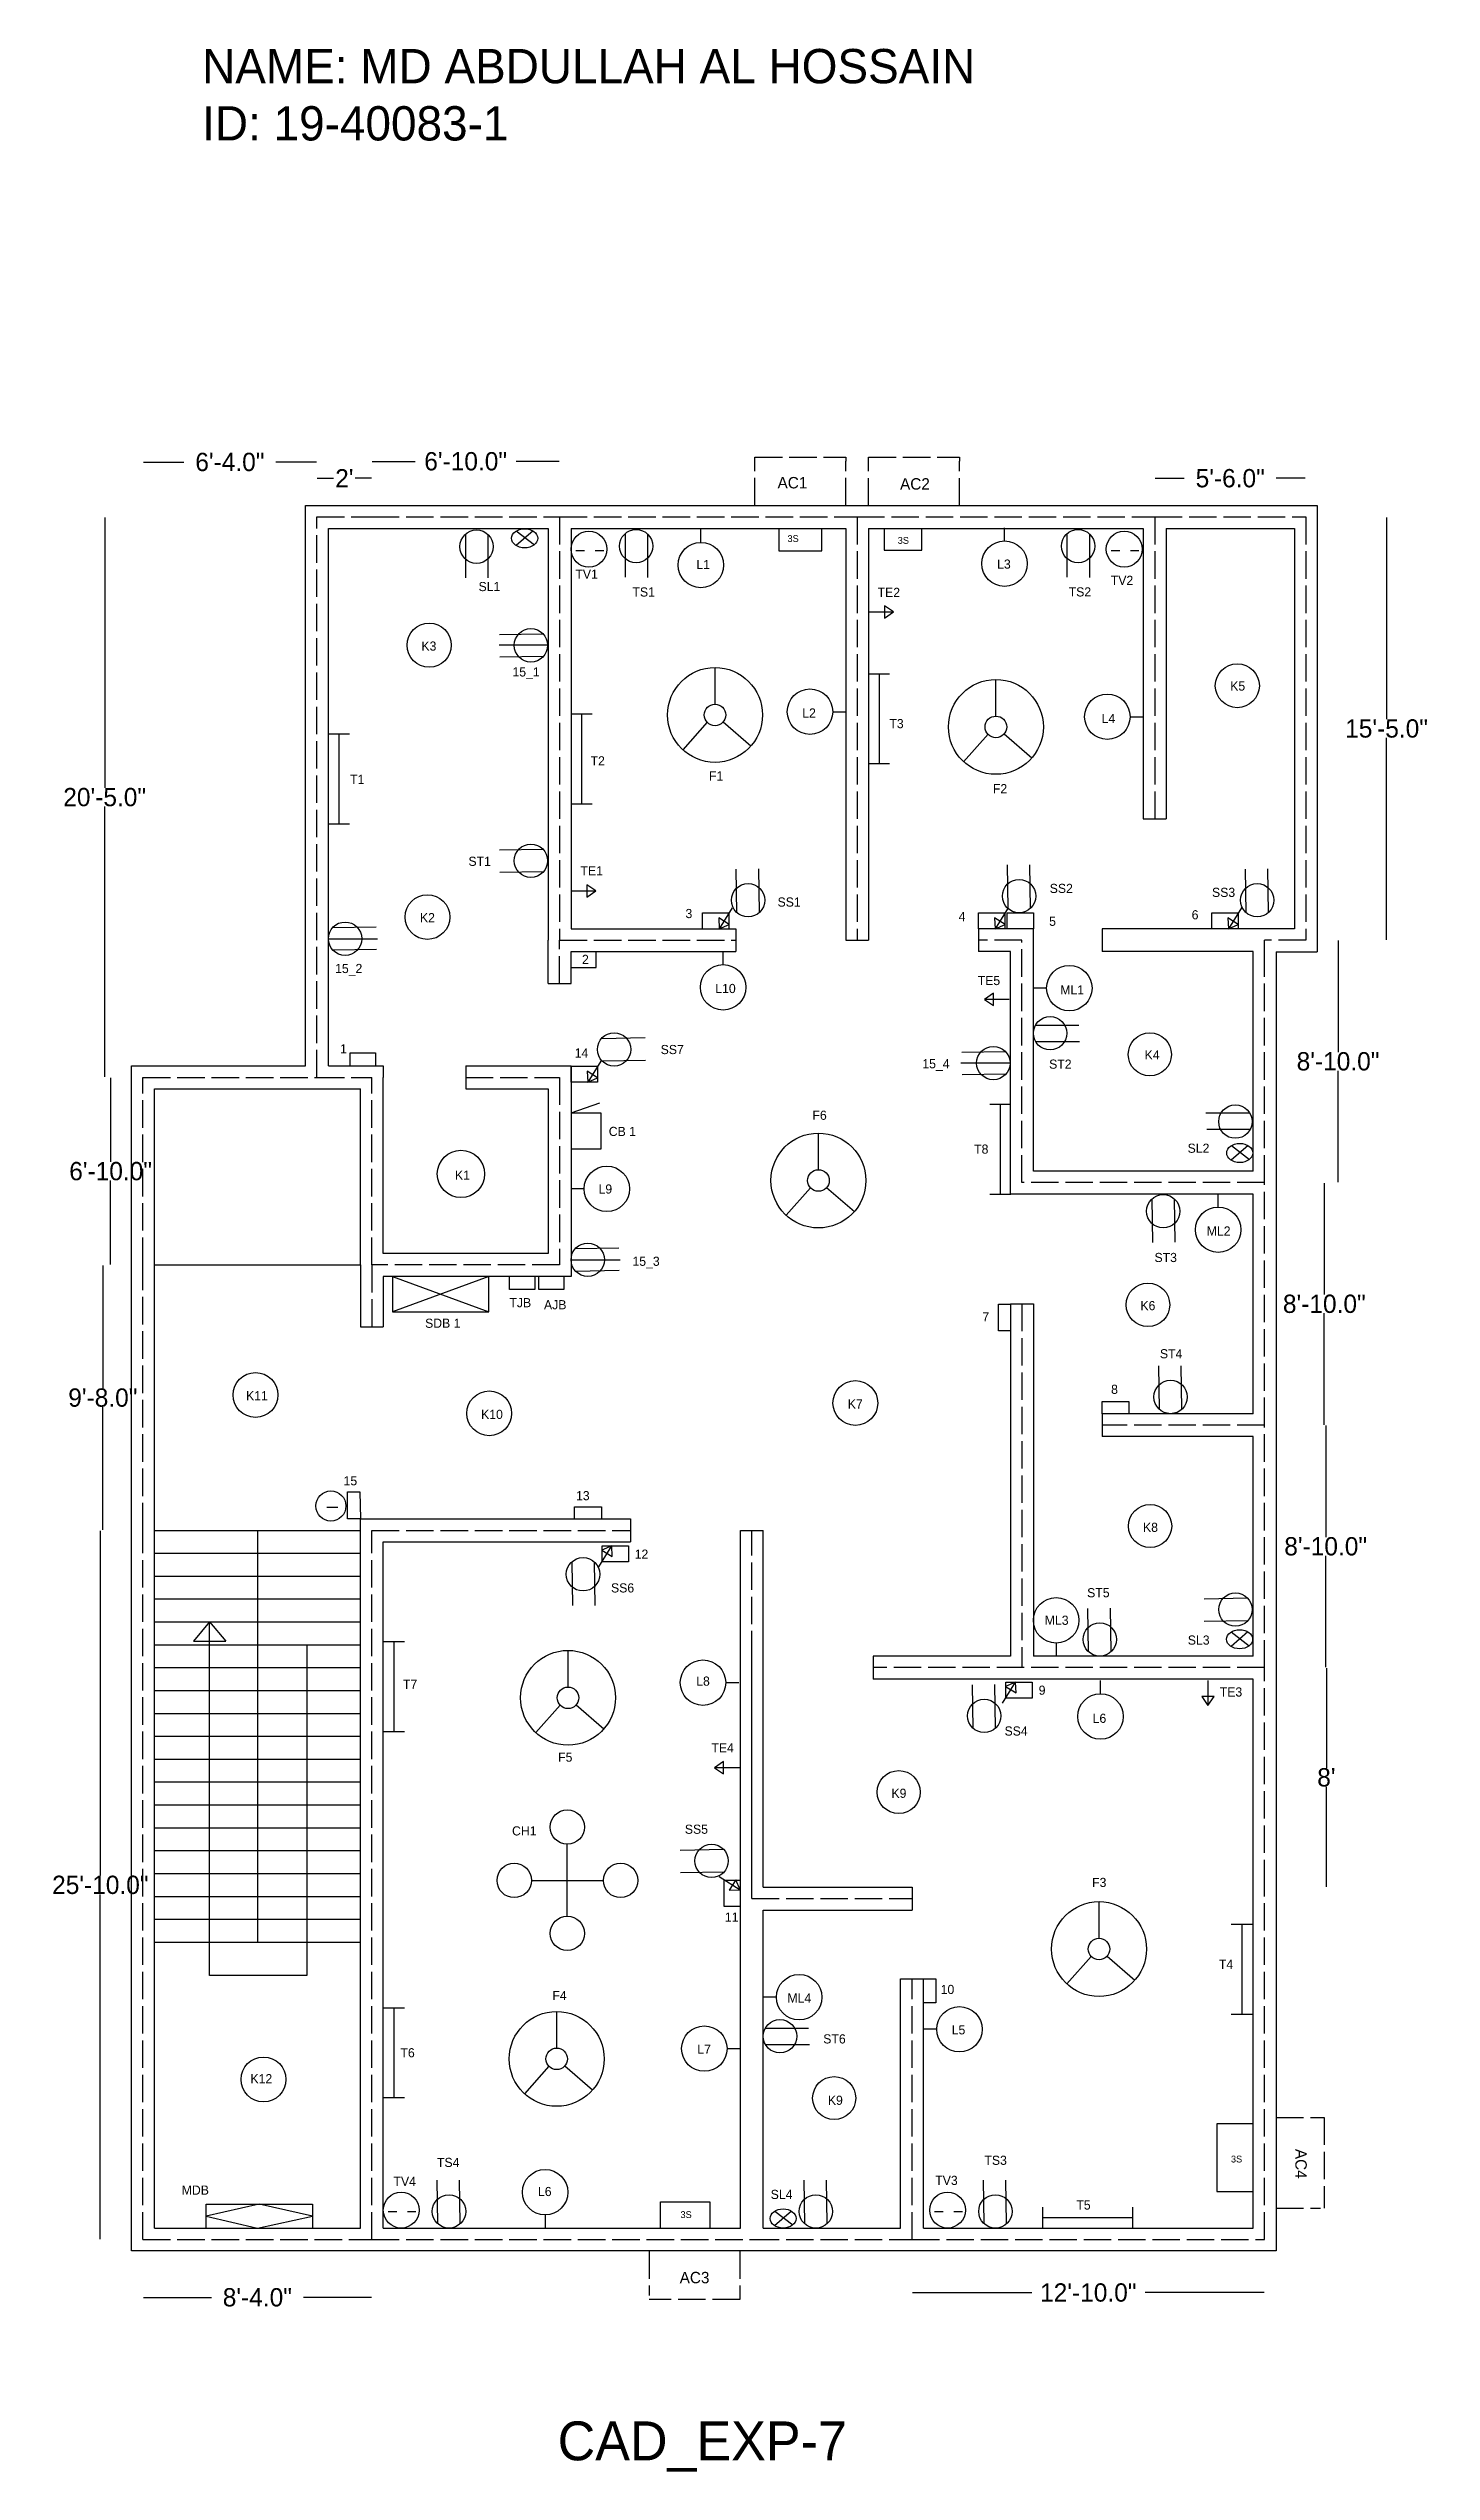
# Model space of a CAD drawing. Header units: inches. Extents: x 833 to 7247, y -1374 to 1597.
# Drawn here: x 2109 to 2713, y 425 to 1485 of the extents above; entities that cross this region are included whole.
import ezdxf

# ---------------------------------------------------------------- set-up
doc = ezdxf.new("R2010")
doc.units = ezdxf.units.IN
doc.header["$MEASUREMENT"] = 0
doc.linetypes.add('ACAD_ISO02W100', pattern=[15, 12, -3])
doc.dimstyles.get("Standard").update_dxf_attribs({"dimtxt": 8, "dimasz": 0.18, "dimexe": 0.18, "dimexo": 0.0625, "dimgap": 0.09, "dimtad": 0, "dimtih": 1, "dimtoh": 1, "dimdec": 1, "dimzin": 0, "dimdsep": 46, "dimlunit": 3, "dimtxsty": 'Standard', "dimcen": 0.09, "dimse1": 1, "dimse2": 1, "dimadec": 0, "dimazin": 0, "dimtfac": 1, "dimtdec": 1, "dimtofl": 0, "dimtmove": 0, "dimatfit": 3, "dimfxl": 1, "dimtolj": 1, "dimtzin": 0, "dimarcsym": 0})

msp = doc.modelspace()

# ---------------------------------------------------------------- texts
at = {"attachment_point": 1}
for s, insert, char_height, width in [('NAME: MD ABDULLAH AL HOSSAIN\\PID: 19-40083-1', (2176.27, 1484.48), 15, 405.9067), ('AC1', (2427.65, 1297.38), 5, 32.7359), ('AC2', (2481.17, 1296.86), 5, 32.7359), ('L1', (2392.2, 1261.11), 4, 9.8), ('L3', (2523.56, 1261.3), 4, 9.8), ('SL1', (2297.03, 1251.49), 4, 21.8938), ('TV1', (2339.32, 1256.88), 4, 25.2871), ('TV2', (2573.22, 1254.21), 4, 25.2871), ('TS1', (2364.26, 1249.12), 4, 9.8), ('TE2', (2471.36, 1248.93), 4, 9.8), ('TS2', (2554.82, 1249.15), 4, 9.8), ('K3', (2272.06, 1225.46), 4, 4.258), ('15_1', (2311.84, 1214.17), 4, 20.4249), ('K5', (2625.39, 1208), 4, 4.258), ('L2', (2438.43, 1196.2), 4, 9.8), ('T3', (2476.5, 1191.57), 4, 9.8), ('L4', (2569.2, 1193.79), 4, 9.8), ('T1', (2240.93, 1167.22), 4, 14.43), ('T2', (2345.96, 1175.29), 4, 9.8), ('F1', (2397.7, 1168.69), 4, 9.8), ('F2', (2521.73, 1163.14), 4, 9.8), ('ST1', (2292.61, 1131.39), 4, 11.2976), ('TE1', (2341.56, 1127.25), 4, 9.8), ('SS1', (2427.65, 1113.57), 4, 9.8), ('SS2', (2546.54, 1119.53), 4, 9.8), ('SS3', (2617.44, 1117.8), 4, 9.8), ('K2', (2271.43, 1106.74), 4, 7.215), ('3', (2387.43, 1108.55), 4, 2.8), ('4', (2506.75, 1107.2), 4, 2.8), ('5', (2546.28, 1105.15), 4, 2.8), ('6', (2608.56, 1108), 4, 2.8), ('15_2', (2234.36, 1084.53), 4, 14.43), ('2\\P', (2342.21, 1088.5), 4, 2.8), ('L10', (2400.44, 1075.78), 4, 9.8), ('TE5', (2515.08, 1079.27), 4, 9.8), ('ML1', (2551.15, 1075.17), 4, 9.8), ('1', (2236.54, 1049.42), 4, 6.4686), ('SS7', (2376.58, 1049.1), 4, 9.8), ('14', (2339.02, 1047.59), 4, 2.8), ('15_4', (2490.89, 1042.89), 4, 20.4249), ('ST2', (2546.28, 1042.71), 4, 11.2976), ('K4', (2588.01, 1046.75), 4, 4.258), ('F6', (2442.9, 1020.38), 4, 9.8), ('CB 1', (2353.91, 1013.29), 4, 14.8935), ('T8', (2513.52, 1005.57), 4, 9.8), ('SL2', (2606.78, 1005.96), 4, 21.8938), ('K1', (2286.74, 994.17), 4, 7.215), ('L9', (2349.44, 988.12), 4, 9.8), ('ML2', (2615.13, 969.78), 4, 9.8), ('15_3', (2364.26, 956.55), 4, 20.4249), ('ST3', (2592.31, 958.2), 4, 11.2976), ('TJB', (2310.51, 938.44), 4, 10.268), ('AJB', (2325.61, 937.54), 4, 10.268), ('7', (2517.11, 932.23), 4, 2.8), ('K6', (2586.16, 937.15), 4, 4.258), ('SDB 1', (2273.67, 929.46), 4, 32.314), ('ST4', (2594.68, 916.11), 4, 11.2976), ('8', (2573.36, 900.56), 4, 2.8), ('K11', (2195.45, 897.77), 4, 9.8), ('K7', (2458.3, 894.15), 4, 9.8), ('K10', (2298.13, 889.62), 4, 9.8), ('15', (2238.06, 860.58), 4, 30.4874), ('13', (2339.61, 854.08), 4, 30.4874), ('K8', (2587.29, 840.25), 4, 9.8), ('12', (2365.24, 828.51), 4, 30.4874), ('SS6', (2354.89, 813.76), 4, 9.8), ('ST5', (2562.88, 811.65), 4, 11.2976), ('ML3', (2544.38, 799.62), 4, 9.8), ('SL3', (2606.86, 790.95), 4, 21.8938), ('T7', (2264, 771.59), 4, 9.8), ('L8', (2392.11, 773.01), 4, 9.8), ('9', (2541.73, 769.05), 4, 11.2976), ('TE3', (2620.83, 768.27), 4, 9.8), ('L6', (2565.29, 756.76), 4, 9.8), ('TE4', (2398.73, 743.83), 4, 9.8), ('SS4', (2526.81, 751.21), 4, 9.8), ('F5', (2331.8, 739.78), 4, 7), ('K9', (2477.4, 723.98), 4, 9.8), ('CH1', (2311.65, 707.54), 4, 30.0337), ('SS5', (2387.14, 708.27), 4, 9.8), ('F3', (2565.06, 684.99), 4, 9.8), ('11', (2404.63, 669.86), 4, 30.4874), ('T4', (2620.45, 649.23), 4, 9.8), ('F4', (2329.28, 635.56), 4, 9.8), ('10', (2498.9, 638.22), 4, 11.2976), ('ML4', (2431.96, 634.48), 4, 9.8), ('ST6', (2447.61, 616.62), 4, 11.2976), ('L5', (2503.73, 620.57), 4, 9.8), ('T6', (2262.91, 610.55), 4, 9.8), ('L7', (2392.61, 612.11), 4, 9.8), ('K12', (2197.39, 599.21), 4, 30.4874), ('K9', (2449.62, 589.78), 4, 9.8), ('TS4', (2278.87, 562.61), 4, 9.8), ('TS3', (2518.01, 563.55), 4, 11.2976), ('TV4', (2259.87, 554.34), 4, 9.8), ('TV3', (2496.53, 554.76), 4, 11.2976), ('MDB', (2167.36, 550.52), 4, 30.4874), ('L6', (2322.99, 549.9), 4, 9.8), ('SL4', (2424.65, 548.63), 4, 11.2976), ('T5', (2558.18, 543.99), 4, 9.8), ('AC3', (2384.89, 512.77), 5, 32.1863), ('CAD_EXP-7', (2331.59, 447.39), 17, 258.6631)]:
    msp.add_mtext(s, dxfattribs=dict(at, insert=insert, char_height=char_height, width=width))
at = {"color": 3, "char_height": 3, "width": 11.9887, "attachment_point": 1}
for insert in [(2431.99, 1271.96), (2480.14, 1271.16), (2625.72, 563.59), (2385.24, 539.29)]:
    msp.add_mtext('{\\C256;3S}', dxfattribs=dict(at, insert=insert))
at = {"insert": (2658.83, 566.52), "char_height": 5, "width": 32.1863, "attachment_point": 1, "rotation": 270}
msp.add_mtext('AC4', dxfattribs=at)

# ---------------------------------------------------------------- blocks, each defined once
blk = doc.blocks.new('*D42')
at = {"color": 0, "lineweight": -2}
for p, q in [((2150.6, 501.6), (2180.3, 501.6)), ((2250.2, 501.6), (2220.5, 501.6))]:
    blk.add_line(p, q, dxfattribs=at)
at = {"color": 0}
for points in [[(2150.6, 501.7), (2150.6, 501.6), (2150.4, 501.6)], [(2250.2, 501.7), (2250.2, 501.6), (2250.4, 501.6)]]:
    blk.add_solid(points, dxfattribs=at)
at = {"layer": 'Defpoints', "color": 0}
for p in [(2150.4, 526.9), (2250.4, 526.9), (2250.4, 501.6)]:
    blk.add_point(p, dxfattribs=at)
at = {"color": 0, "insert": (2200.4, 501.6), "char_height": 8, "attachment_point": 5}
blk.add_mtext('\\A1;8\'-4.0"', dxfattribs=at)
blk = doc.blocks.new('*D43')
at = {"color": 0, "lineweight": -2}
for p, q in [((2486.6, 503.7), (2538.7, 503.7)), ((2640.2, 503.7), (2588.2, 503.7))]:
    blk.add_line(p, q, dxfattribs=at)
at = {"color": 0}
for points in [[(2486.6, 503.7), (2486.6, 503.6), (2486.4, 503.7)], [(2640.2, 503.7), (2640.2, 503.6), (2640.4, 503.7)]]:
    blk.add_solid(points, dxfattribs=at)
at = {"layer": 'Defpoints', "color": 0}
for p in [(2486.4, 526.9), (2640.4, 526.9), (2640.4, 503.7)]:
    blk.add_point(p, dxfattribs=at)
at = {"color": 0, "insert": (2563.4, 503.7), "char_height": 8, "attachment_point": 5}
blk.add_mtext('\\A1;12\'-10.0"', dxfattribs=at)
blk = doc.blocks.new('*D44')
at = {"color": 0, "lineweight": -2}
for p, q in [((2667.4, 776.7), (2667.4, 733)), ((2667.4, 681.1), (2667.4, 724.8))]:
    blk.add_line(p, q, dxfattribs=at)
at = {"color": 0}
for points in [[(2667.3, 776.7), (2667.4, 776.7), (2667.4, 776.9)], [(2667.3, 681.1), (2667.4, 681.1), (2667.4, 680.9)]]:
    blk.add_solid(points, dxfattribs=at)
at = {"layer": 'Defpoints', "color": 0}
for p in [(2640.4, 776.9), (2667.4, 776.9), (2640.4, 680.9)]:
    blk.add_point(p, dxfattribs=at)
at = {"color": 0, "insert": (2667.4, 728.9), "char_height": 8, "attachment_point": 5}
blk.add_mtext("\\A1;8'", dxfattribs=at)
blk = doc.blocks.new('*D45')
at = {"color": 0, "lineweight": -2}
for p, q in [((2667.1, 882.7), (2667.1, 834)), ((2667.1, 777.1), (2667.1, 825.8))]:
    blk.add_line(p, q, dxfattribs=at)
at = {"color": 0}
for points in [[(2667.1, 882.7), (2667.2, 882.7), (2667.1, 882.9)], [(2667.1, 777.1), (2667.2, 777.1), (2667.1, 776.9)]]:
    blk.add_solid(points, dxfattribs=at)
at = {"layer": 'Defpoints', "color": 0}
for p in [(2640.4, 882.9), (2667.1, 882.9), (2640.4, 776.9)]:
    blk.add_point(p, dxfattribs=at)
at = {"color": 0, "insert": (2667.1, 829.9), "char_height": 8, "attachment_point": 5}
blk.add_mtext('\\A1;8\'-10.0"', dxfattribs=at)
blk = doc.blocks.new('*D46')
at = {"color": 0, "lineweight": -2}
for p, q in [((2666.5, 988.7), (2666.5, 940)), ((2666.5, 883.1), (2666.5, 931.8))]:
    blk.add_line(p, q, dxfattribs=at)
at = {"color": 0}
for points in [[(2666.4, 988.7), (2666.5, 988.7), (2666.5, 988.9)], [(2666.4, 883.1), (2666.5, 883.1), (2666.5, 882.9)]]:
    blk.add_solid(points, dxfattribs=at)
at = {"layer": 'Defpoints', "color": 0}
for p in [(2640.4, 988.9), (2666.5, 988.9), (2640.4, 882.9)]:
    blk.add_point(p, dxfattribs=at)
at = {"color": 0, "insert": (2666.5, 935.9), "char_height": 8, "attachment_point": 5}
blk.add_mtext('\\A1;8\'-10.0"', dxfattribs=at)
blk = doc.blocks.new('*D47')
at = {"color": 0, "lineweight": -2}
for p, q in [((2672.5, 1094.7), (2672.5, 1046)), ((2672.5, 989.1), (2672.5, 1037.8))]:
    blk.add_line(p, q, dxfattribs=at)
at = {"color": 0}
for points in [[(2672.4, 1094.7), (2672.5, 1094.7), (2672.5, 1094.9)], [(2672.4, 989.1), (2672.5, 989.1), (2672.5, 988.9)]]:
    blk.add_solid(points, dxfattribs=at)
at = {"layer": 'Defpoints', "color": 0}
for p in [(2640.4, 1094.9), (2672.5, 1094.9), (2640.4, 988.9)]:
    blk.add_point(p, dxfattribs=at)
at = {"color": 0, "insert": (2672.5, 1041.9), "char_height": 8, "attachment_point": 5}
blk.add_mtext('\\A1;8\'-10.0"', dxfattribs=at)
blk = doc.blocks.new('*D48')
at = {"color": 0, "lineweight": -2}
for p, q in [((2592.6, 1296.8), (2605.3, 1296.8)), ((2658.2, 1296.8), (2645.5, 1296.8))]:
    blk.add_line(p, q, dxfattribs=at)
at = {"color": 0}
for points in [[(2592.6, 1296.8), (2592.6, 1296.8), (2592.4, 1296.8)], [(2658.2, 1296.8), (2658.2, 1296.8), (2658.4, 1296.8)]]:
    blk.add_solid(points, dxfattribs=at)
at = {"layer": 'Defpoints', "color": 0}
for p in [(2592.4, 1296.8), (2592.4, 1279.9), (2658.4, 1279.9)]:
    blk.add_point(p, dxfattribs=at)
at = {"color": 0, "insert": (2625.4, 1296.8), "char_height": 8, "attachment_point": 5}
blk.add_mtext('\\A1;5\'-6.0"', dxfattribs=at)
blk = doc.blocks.new('*D49')
at = {"color": 0, "lineweight": -2}
for p, q in [((2250.6, 1304.2), (2269.3, 1304.2)), ((2332.2, 1304.2), (2313.5, 1304.2))]:
    blk.add_line(p, q, dxfattribs=at)
at = {"color": 0}
for points in [[(2250.6, 1304.2), (2250.6, 1304.1), (2250.4, 1304.2)], [(2332.2, 1304.2), (2332.2, 1304.1), (2332.4, 1304.2)]]:
    blk.add_solid(points, dxfattribs=at)
at = {"layer": 'Defpoints', "color": 0}
for p in [(2250.4, 1304.2), (2250.4, 1279.9), (2332.4, 1279.9)]:
    blk.add_point(p, dxfattribs=at)
at = {"color": 0, "insert": (2291.4, 1304.2), "char_height": 8, "attachment_point": 5}
blk.add_mtext('\\A1;6\'-10.0"', dxfattribs=at)
blk = doc.blocks.new('*D50')
at = {"color": 0, "lineweight": -2}
for p, q in [((2226.6, 1296.8), (2233.7, 1296.8)), ((2250.2, 1296.8), (2243.2, 1296.8))]:
    blk.add_line(p, q, dxfattribs=at)
at = {"color": 0}
for points in [[(2226.6, 1296.9), (2226.6, 1296.8), (2226.4, 1296.8)], [(2250.2, 1296.9), (2250.2, 1296.8), (2250.4, 1296.8)]]:
    blk.add_solid(points, dxfattribs=at)
at = {"layer": 'Defpoints', "color": 0}
for p in [(2250.4, 1296.8), (2226.4, 1279.9), (2250.4, 1279.9)]:
    blk.add_point(p, dxfattribs=at)
at = {"color": 0, "insert": (2238.4, 1296.8), "char_height": 8, "attachment_point": 5}
blk.add_mtext("\\A1;2'", dxfattribs=at)
blk = doc.blocks.new('*D51')
at = {"color": 0, "lineweight": -2}
for p, q in [((2150.6, 1303.9), (2168.3, 1303.9)), ((2226.2, 1303.9), (2208.5, 1303.9))]:
    blk.add_line(p, q, dxfattribs=at)
at = {"color": 0}
for points in [[(2150.6, 1303.9), (2150.6, 1303.9), (2150.4, 1303.9)], [(2226.2, 1303.9), (2226.2, 1303.9), (2226.4, 1303.9)]]:
    blk.add_solid(points, dxfattribs=at)
at = {"layer": 'Defpoints', "color": 0}
for p in [(2150.4, 1303.9), (2150.4, 1034.9), (2226.4, 1034.9)]:
    blk.add_point(p, dxfattribs=at)
at = {"color": 0, "insert": (2188.4, 1303.9), "char_height": 8, "attachment_point": 5}
blk.add_mtext('\\A1;6\'-4.0"', dxfattribs=at)
blk = doc.blocks.new('*D39')
at = {"color": 0, "lineweight": -2}
for p, q in [((2133.7, 1279.7), (2133.7, 1161.5)), ((2133.7, 1035.1), (2133.7, 1153.3))]:
    blk.add_line(p, q, dxfattribs=at)
at = {"color": 0}
for points in [[(2133.7, 1279.7), (2133.8, 1279.7), (2133.7, 1279.9)], [(2133.7, 1035.1), (2133.8, 1035.1), (2133.7, 1034.9)]]:
    blk.add_solid(points, dxfattribs=at)
at = {"layer": 'Defpoints', "color": 0}
for p in [(2226.4, 1279.9), (2133.7, 1034.9), (2226.4, 1034.9)]:
    blk.add_point(p, dxfattribs=at)
at = {"color": 0, "insert": (2133.7, 1157.4), "char_height": 8, "attachment_point": 5}
blk.add_mtext('\\A1;20\'-5.0"', dxfattribs=at)
blk = doc.blocks.new('*D52')
at = {"color": 0, "lineweight": -2}
for p, q in [((2132.9, 952.7), (2132.9, 899)), ((2132.9, 837.1), (2132.9, 890.8))]:
    blk.add_line(p, q, dxfattribs=at)
at = {"color": 0}
for points in [[(2132.9, 952.7), (2132.9, 952.7), (2132.9, 952.9)], [(2132.9, 837.1), (2132.9, 837.1), (2132.9, 836.9)]]:
    blk.add_solid(points, dxfattribs=at)
at = {"layer": 'Defpoints', "color": 0}
for p in [(2150.4, 952.9), (2132.9, 836.9), (2150.4, 836.9)]:
    blk.add_point(p, dxfattribs=at)
at = {"color": 0, "insert": (2132.9, 894.9), "char_height": 8, "attachment_point": 5}
blk.add_mtext('\\A1;9\'-8.0"', dxfattribs=at)
blk = doc.blocks.new('*D40')
at = {"color": 0, "lineweight": -2}
for p, q in [((2131.8, 836.7), (2131.8, 686)), ((2131.8, 527.1), (2131.8, 677.8))]:
    blk.add_line(p, q, dxfattribs=at)
at = {"color": 0}
for points in [[(2131.8, 836.7), (2131.8, 836.7), (2131.8, 836.9)], [(2131.8, 527.1), (2131.8, 527.1), (2131.8, 526.9)]]:
    blk.add_solid(points, dxfattribs=at)
at = {"layer": 'Defpoints', "color": 0}
for p in [(2150.4, 836.9), (2131.8, 526.9), (2150.4, 526.9)]:
    blk.add_point(p, dxfattribs=at)
at = {"color": 0, "insert": (2131.8, 681.9), "char_height": 8, "attachment_point": 5}
blk.add_mtext('\\A1;25\'-10.0"', dxfattribs=at)
blk = doc.blocks.new('*D41')
at = {"color": 0, "lineweight": -2}
for p, q in [((2136.3, 1034.7), (2136.3, 998)), ((2136.3, 953.1), (2136.3, 989.8))]:
    blk.add_line(p, q, dxfattribs=at)
at = {"color": 0}
for points in [[(2136.3, 1034.7), (2136.3, 1034.7), (2136.3, 1034.9)], [(2136.3, 953.1), (2136.3, 953.1), (2136.3, 952.9)]]:
    blk.add_solid(points, dxfattribs=at)
at = {"layer": 'Defpoints', "color": 0}
for p in [(2150.4, 1034.9), (2136.3, 952.9), (2150.4, 952.9)]:
    blk.add_point(p, dxfattribs=at)
at = {"color": 0, "insert": (2136.3, 993.9), "char_height": 8, "attachment_point": 5}
blk.add_mtext('\\A1;6\'-10.0"', dxfattribs=at)
blk = doc.blocks.new('*D53')
at = {"color": 0, "lineweight": -2}
for p, q in [((2693.7, 1279.7), (2693.7, 1191.5)), ((2693.7, 1095.1), (2693.7, 1183.3))]:
    blk.add_line(p, q, dxfattribs=at)
at = {"color": 0}
for points in [[(2693.7, 1279.7), (2693.7, 1279.7), (2693.7, 1279.9)], [(2693.7, 1095.1), (2693.7, 1095.1), (2693.7, 1094.9)]]:
    blk.add_solid(points, dxfattribs=at)
at = {"layer": 'Defpoints', "color": 0}
for p in [(2658.4, 1279.9), (2658.4, 1094.9), (2693.7, 1094.9)]:
    blk.add_point(p, dxfattribs=at)
at = {"color": 0, "insert": (2693.7, 1187.4), "char_height": 8, "attachment_point": 5}
blk.add_mtext('\\A1;15\'-5.0"', dxfattribs=at)

# ---------------------------------------------------------------- dimensions: what is measured, and where the dimension line sits
for base, p1, p2, picture, middle in [((2150.42, 1303.91), (2226.42, 1034.92), (2150.42, 1034.92), '*D51', (2188.42, 1303.91)), ((2250.42, 1304.15), (2332.42, 1279.92), (2250.42, 1279.92), '*D49', (2291.42, 1304.15)), ((2250.42, 1296.84), (2226.42, 1279.92), (2250.42, 1279.92), '*D50', (2238.42, 1296.84)), ((2592.42, 1296.81), (2658.42, 1279.92), (2592.42, 1279.92), '*D48', (2625.42, 1296.81)), ((2250.42, 501.65), (2150.42, 526.92), (2250.42, 526.92), '*D42', (2200.42, 501.65)), ((2640.42, 503.67), (2486.42, 526.92), (2640.42, 526.92), '*D43', (2563.42, 503.67))]:
    dim = msp.add_linear_dim(base=base, p1=p1, p2=p2, dimstyle='Standard')
    dim.commit()
    dim.dimension.update_dxf_attribs({"geometry": picture, "text_midpoint": middle})
for base, p1, p2, picture, middle in [((2133.75, 1034.92), (2226.42, 1279.92), (2226.42, 1034.92), '*D39', (2133.75, 1157.42)), ((2693.7, 1094.92), (2658.42, 1279.92), (2658.42, 1094.92), '*D53', (2693.7, 1187.42)), ((2672.48, 1094.92), (2640.42, 988.92), (2640.42, 1094.92), '*D47', (2672.48, 1041.92)), ((2136.28, 952.92), (2150.42, 1034.92), (2150.42, 952.92), '*D41', (2136.28, 993.92)), ((2666.48, 988.92), (2640.42, 882.92), (2640.42, 988.92), '*D46', (2666.48, 935.92)), ((2132.88, 836.92), (2150.42, 952.92), (2150.42, 836.92), '*D52', (2132.88, 894.92)), ((2667.14, 882.92), (2640.42, 776.92), (2640.42, 882.92), '*D45', (2667.14, 829.92)), ((2131.82, 526.92), (2150.42, 836.92), (2150.42, 526.92), '*D40', (2131.82, 681.92)), ((2667.35, 776.92), (2640.42, 680.92), (2640.42, 776.92), '*D44', (2667.35, 728.92))]:
    dim = msp.add_linear_dim(base=base, p1=p1, p2=p2, angle=90, dimstyle='Standard')
    dim.commit()
    dim.dimension.update_dxf_attribs({"geometry": picture, "text_midpoint": middle})

# ---------------------------------------------------------------- linework, layer by layer
at = {"linetype": 'ACAD_ISO02W100'}
for p, q in [((2417.76, 1284.95), (2417.76, 1306.01)), ((2417.76, 1306.01), (2457.43, 1306.01)), ((2457.42, 1284.95), (2457.42, 1304.33)), ((2467.42, 1284.92), (2467.42, 1305.98)), ((2467.42, 1305.98), (2507.09, 1305.98)), ((2507.08, 1284.92), (2507.08, 1304.3)), ((2226.42, 1034.92), (2226.42, 1279.92)), ((2226.42, 1279.92), (2250.42, 1279.92)), ((2250.42, 1279.92), (2332.42, 1279.92)), ((2332.42, 1279.92), (2462.42, 1279.92)), ((2332.42, 1279.92), (2332.42, 1094.92)), ((2462.42, 1279.92), (2592.42, 1279.92)), ((2462.42, 1279.92), (2462.42, 1094.92)), ((2592.42, 1279.92), (2658.42, 1279.92)), ((2592.42, 1279.92), (2592.42, 1147.92)), ((2658.42, 1279.92), (2658.42, 1094.92)), ((2332.42, 1094.92), (2409.42, 1094.92)), ((2332.42, 1075.92), (2332.42, 1094.92)), ((2534.42, 1094.92), (2515.42, 1094.92)), ((2534.42, 988.92), (2534.42, 1094.92)), ((2658.42, 1094.92), (2640.42, 1094.92)), ((2640.42, 988.92), (2640.42, 1089.92)), ((2150.42, 952.92), (2150.42, 1034.92)), ((2150.42, 1034.92), (2226.42, 1034.92)), ((2226.42, 1034.92), (2250.42, 1034.92)), ((2250.42, 952.92), (2250.42, 1029.92)), ((2291.42, 1034.92), (2332.42, 1034.92)), ((2332.42, 1034.92), (2332.42, 952.92)), ((2640.42, 988.92), (2534.42, 988.92)), ((2640.42, 882.92), (2640.42, 988.92)), ((2150.42, 836.92), (2150.42, 952.92)), ((2332.42, 952.92), (2250.42, 952.92)), ((2250.42, 952.92), (2250.42, 925.92)), ((2534.42, 935.92), (2534.42, 776.92)), ((2640.42, 882.92), (2569.42, 882.92)), ((2640.42, 776.92), (2640.42, 882.92)), ((2150.42, 526.92), (2150.42, 836.92)), ((2250.42, 526.92), (2250.42, 836.92)), ((2250.42, 836.92), (2363.42, 836.92)), ((2416.42, 675.92), (2416.42, 836.92)), ((2640.42, 776.92), (2469.42, 776.92)), ((2640.42, 680.92), (2640.42, 776.92)), ((2640.42, 526.92), (2640.42, 680.92)), ((2416.42, 675.92), (2486.42, 675.92)), ((2486.42, 526.92), (2486.42, 640.92)), ((2645.42, 580.29), (2666.48, 580.29)), ((2666.48, 580.29), (2666.48, 540.62)), ((2645.42, 540.63), (2664.8, 540.63)), ((2150.42, 526.92), (2250.42, 526.92)), ((2250.42, 526.92), (2416.42, 526.92)), ((2371.55, 521.76), (2371.55, 502.39)), ((2411.21, 521.76), (2411.21, 500.7)), ((2416.42, 526.92), (2486.42, 526.92)), ((2486.42, 526.92), (2640.42, 526.92)), ((2411.21, 500.7), (2371.54, 500.7))]:
    msp.add_line(p, q, dxfattribs=at)
for p, q in [((2457.43, 1306.01), (2457.42, 1304.33)), ((2507.09, 1305.98), (2507.08, 1304.3)), ((2221.42, 1279.95), (2221.42, 1284.95)), ((2221.42, 1284.95), (2658.42, 1284.95)), ((2462.42, 1284.92), (2592.42, 1284.92)), ((2658.42, 1284.95), (2663.42, 1284.95)), ((2663.42, 1284.95), (2663.42, 1094.86)), ((2221.42, 1039.92), (2221.42, 1279.95)), ((2231.42, 1039.92), (2231.42, 1274.92)), ((2231.42, 1274.92), (2250.42, 1274.92)), ((2250.42, 1274.92), (2327.42, 1274.92)), ((2291.29, 1272.36), (2291.29, 1253.31)), ((2301.08, 1272.29), (2301.08, 1253.24)), ((2320.83, 1273.79), (2313.45, 1267.41)), ((2313.53, 1273.8), (2321.41, 1267.78)), ((2327.42, 1274.92), (2327.42, 1094.92)), ((2337.42, 1274.92), (2457.42, 1274.92)), ((2337.42, 1274.92), (2337.42, 1099.92)), ((2361.02, 1272.59), (2361.02, 1253.54)), ((2370.81, 1272.52), (2370.81, 1253.47)), ((2394.15, 1268.81), (2394.15, 1274.54)), ((2428.18, 1274.92), (2428.18, 1265.15)), ((2446.98, 1265.15), (2446.98, 1274.92)), ((2457.42, 1274.92), (2457.42, 1094.92)), ((2467.42, 1274.92), (2587.42, 1274.92)), ((2467.42, 1274.92), (2467.42, 1094.92)), ((2474.15, 1274.92), (2474.15, 1265.36)), ((2490.71, 1265.39), (2490.71, 1274.92)), ((2526.82, 1269.43), (2526.82, 1275.16)), ((2554.08, 1272.59), (2554.08, 1253.54)), ((2563.87, 1272.52), (2563.87, 1253.47)), ((2587.42, 1274.92), (2587.42, 1147.92)), ((2597.42, 1274.92), (2653.42, 1274.92)), ((2597.42, 1274.92), (2597.42, 1147.92)), ((2653.42, 1274.92), (2653.42, 1099.92)), ((2339.56, 1265.21), (2343.35, 1265.21)), ((2348.02, 1265.21), (2351.7, 1265.21)), ((2428.18, 1265.15), (2446.98, 1265.15)), ((2474.15, 1265.36), (2490.71, 1265.39)), ((2573.39, 1265.21), (2577.17, 1265.21)), ((2581.84, 1265.21), (2585.52, 1265.21)), ((2394.15, 1248.94), (2394.15, 1248.94)), ((2394.15, 1248.94), (2394.15, 1248.94)), ((2478.24, 1238.39), (2474.35, 1241.08)), ((2474.35, 1241.08), (2474.35, 1235.71)), ((2526.82, 1249.56), (2526.82, 1249.56)), ((2526.82, 1249.56), (2526.82, 1249.56)), ((2325.28, 1228.73), (2306.23, 1228.42)), ((2467.42, 1238.39), (2478.24, 1238.39)), ((2474.35, 1235.71), (2478.24, 1238.39)), ((2327.2, 1223.79), (2306.01, 1223.79)), ((2325.37, 1218.94), (2306.31, 1218.63)), ((2400.33, 1198.07), (2400.33, 1214.1)), ((2467.42, 1211.39), (2476.61, 1211.39)), ((2472.02, 1211.39), (2472.02, 1172.13)), ((2523.03, 1192.84), (2523.03, 1208.86)), ((2337.42, 1193.79), (2346.61, 1193.79)), ((2342.02, 1193.79), (2342.02, 1154.53)), ((2342.02, 1193.79), (2342.02, 1154.53)), ((2396.89, 1190.14), (2386.24, 1178.15)), ((2403.89, 1190.28), (2416.02, 1179.81)), ((2451.74, 1194.78), (2457.47, 1194.78)), ((2581.64, 1192.58), (2587.37, 1192.58)), ((2231.42, 1185.07), (2240.61, 1185.07)), ((2236.02, 1185.07), (2236.02, 1145.81)), ((2519.59, 1184.91), (2508.95, 1172.91)), ((2526.6, 1185.05), (2538.72, 1174.57)), ((2467.42, 1172.13), (2476.61, 1172.13)), ((2231.42, 1145.81), (2240.61, 1145.81)), ((2337.42, 1154.53), (2346.61, 1154.53)), ((2587.42, 1147.92), (2597.42, 1147.92)), ((2325.28, 1134.55), (2306.23, 1134.24)), ((2325.37, 1124.76), (2306.31, 1124.46)), ((2409.92, 1106.89), (2409.61, 1125.95)), ((2419.7, 1106.98), (2419.4, 1126.04)), ((2528.33, 1108.72), (2528.03, 1127.78)), ((2538.12, 1108.81), (2537.82, 1127.86)), ((2632.32, 1106.89), (2632.01, 1125.95)), ((2642.11, 1106.98), (2641.8, 1126.04)), ((2337.42, 1116.4), (2348.24, 1116.4)), ((2348.24, 1116.4), (2344.35, 1119.09)), ((2344.35, 1119.09), (2344.35, 1113.72)), ((2344.35, 1113.72), (2348.24, 1116.4)), ((2394.89, 1099.92), (2394.89, 1106.89)), ((2394.89, 1106.89), (2406.41, 1106.89)), ((2406.52, 1101.81), (2401.96, 1104.64)), ((2401.96, 1104.64), (2402.19, 1099.92)), ((2407.89, 1109.11), (2402.19, 1099.92)), ((2402.19, 1099.92), (2406.52, 1101.81)), ((2406.41, 1106.89), (2406.41, 1099.92)), ((2515.42, 1099.92), (2515.42, 1106.89)), ((2515.42, 1106.89), (2526.94, 1106.89)), ((2527.05, 1101.81), (2522.49, 1104.64)), ((2522.49, 1104.64), (2522.72, 1099.92)), ((2528.42, 1109.11), (2522.72, 1099.92)), ((2522.72, 1099.92), (2527.05, 1101.81)), ((2526.94, 1106.89), (2526.94, 1099.92)), ((2527.94, 1099.92), (2527.94, 1106.89)), ((2527.94, 1106.89), (2539.46, 1106.89)), ((2539.46, 1106.89), (2539.46, 1099.92)), ((2617.29, 1099.92), (2617.29, 1106.89)), ((2617.29, 1106.89), (2628.81, 1106.89)), ((2628.92, 1101.81), (2624.37, 1104.64)), ((2624.37, 1104.64), (2624.59, 1099.92)), ((2630.3, 1109.11), (2624.59, 1099.92)), ((2624.59, 1099.92), (2628.92, 1101.81)), ((2628.81, 1106.89), (2628.81, 1099.92)), ((2231.42, 1095.55), (2252.93, 1095.55)), ((2233.26, 1100.4), (2252.31, 1100.7)), ((2327.42, 1075.92), (2327.42, 1094.92)), ((2337.42, 1099.92), (2409.42, 1099.92)), ((2409.42, 1099.92), (2409.42, 1089.92)), ((2457.42, 1094.92), (2467.42, 1094.92)), ((2539.42, 1099.92), (2515.42, 1099.92)), ((2515.42, 1099.92), (2515.42, 1089.92)), ((2539.42, 993.92), (2539.42, 1099.92)), ((2640.42, 1099.92), (2569.42, 1099.92)), ((2569.42, 1099.92), (2569.42, 1089.92)), ((2653.42, 1099.92), (2640.42, 1099.92)), ((2640.42, 1089.92), (2640.42, 1094.92)), ((2663.42, 1094.86), (2663.42, 1089.86)), ((2233.35, 1090.61), (2252.4, 1090.92)), ((2337.42, 1089.92), (2409.42, 1089.92)), ((2337.42, 1075.92), (2337.42, 1089.92)), ((2337.42, 1082.92), (2348.46, 1082.92)), ((2348.46, 1082.92), (2348.46, 1089.92)), ((2403.88, 1084.22), (2403.88, 1089.95)), ((2529.42, 1089.92), (2515.42, 1089.92)), ((2529.42, 983.92), (2529.42, 1089.92)), ((2635.42, 1089.92), (2569.42, 1089.92)), ((2635.42, 1089.92), (2569.42, 1089.92)), ((2635.42, 1089.92), (2569.42, 1089.92)), ((2635.42, 993.92), (2635.42, 1089.92)), ((2645.42, 1089.86), (2645.42, 526.92)), ((2645.42, 1089.86), (2663.42, 1089.86)), ((2327.42, 1075.92), (2337.42, 1075.92)), ((2521.96, 1071.7), (2518.07, 1069.02)), ((2521.96, 1066.34), (2521.96, 1071.7)), ((2545.15, 1073.93), (2539.42, 1073.93)), ((2545.15, 1073.93), (2545.15, 1073.93)), ((2545.15, 1073.93), (2545.15, 1073.93)), ((2528.88, 1069.02), (2518.07, 1069.02)), ((2518.07, 1069.02), (2521.96, 1066.34)), ((2350.78, 1051.99), (2369.83, 1052.3)), ((2559.2, 1057.54), (2540.14, 1057.54)), ((2559.55, 1050.41), (2540.5, 1050.41)), ((2145.42, 1034.92), (2145.42, 1039.92)), ((2145.42, 1039.92), (2221.42, 1039.92)), ((2231.42, 1039.92), (2250.42, 1039.92)), ((2240.92, 1039.92), (2240.92, 1045.65)), ((2240.92, 1045.65), (2251.96, 1045.65)), ((2250.42, 1039.92), (2255.42, 1039.92)), ((2251.96, 1045.65), (2251.96, 1039.92)), ((2255.42, 1039.92), (2255.42, 1034.92)), ((2291.42, 1039.92), (2337.42, 1039.92)), ((2291.42, 1039.92), (2291.42, 1029.92)), ((2337.42, 1039.92), (2337.42, 947.92)), ((2337.42, 1032.88), (2337.42, 1039.85)), ((2337.42, 1039.85), (2348.94, 1039.85)), ((2350.42, 1042.07), (2344.72, 1032.88)), ((2348.94, 1039.85), (2348.94, 1032.88)), ((2350.86, 1042.2), (2369.92, 1042.51)), ((2529.2, 1041.17), (2507.7, 1041.17)), ((2527.28, 1046.11), (2508.22, 1045.8)), ((2145.42, 526.92), (2145.42, 1034.92)), ((2155.42, 952.92), (2155.42, 1029.92)), ((2155.42, 1029.92), (2226.42, 1029.92)), ((2226.42, 1029.92), (2245.42, 1029.92)), ((2245.42, 952.92), (2245.42, 1029.92)), ((2250.42, 1029.92), (2250.42, 1034.92)), ((2255.42, 957.92), (2255.42, 1034.92)), ((2291.42, 1029.92), (2327.42, 1029.92)), ((2327.42, 1029.92), (2327.42, 957.92)), ((2348.94, 1032.88), (2337.42, 1032.88)), ((2349.05, 1034.77), (2344.49, 1037.6)), ((2344.49, 1037.6), (2344.72, 1032.88)), ((2344.72, 1032.88), (2349.05, 1034.77)), ((2527.37, 1036.32), (2508.31, 1036.01)), ((2337.42, 1019.48), (2350.07, 1023.79)), ((2337.42, 1019.48), (2350.52, 1019.48)), ((2350.52, 1019.48), (2350.52, 1003.53)), ((2520.32, 1023.18), (2529.51, 1023.18)), ((2524.92, 1023.18), (2524.92, 983.92)), ((2614.8, 1019.37), (2633.86, 1019.37)), ((2445.51, 994.55), (2445.51, 1010.57)), ((2615.16, 1012.25), (2634.21, 1012.25)), ((2350.52, 1003.53), (2337.42, 1003.53)), ((2426.58, 998.28), (2426.58, 998.28)), ((2633.19, 1005.1), (2625.82, 998.72)), ((2625.9, 1005.1), (2633.77, 999.09)), ((2343.15, 986.18), (2337.42, 986.18)), ((2343.15, 986.18), (2343.15, 986.18)), ((2343.15, 986.18), (2343.15, 986.18)), ((2442.07, 986.62), (2431.43, 974.62)), ((2449.08, 986.76), (2461.2, 976.28)), ((2635.42, 993.92), (2539.42, 993.92)), ((2520.32, 983.92), (2529.51, 983.92)), ((2635.42, 983.92), (2529.42, 983.92)), ((2591.17, 981.78), (2591.48, 962.73)), ((2600.96, 981.87), (2601.27, 962.82)), ((2620.15, 978.26), (2620.15, 983.99)), ((2635.42, 887.92), (2635.42, 983.92)), ((2327.42, 957.92), (2255.42, 957.92)), ((2337.42, 955.21), (2358.93, 955.21)), ((2339.26, 960.07), (2358.31, 960.37)), ((2155.42, 836.92), (2155.42, 952.92)), ((2155.42, 952.92), (2245.42, 952.92)), ((2245.42, 952.92), (2245.42, 925.92)), ((2337.42, 947.92), (2255.42, 947.92)), ((2255.42, 947.92), (2255.42, 925.92)), ((2259.39, 947.92), (2259.39, 932.48)), ((2301.56, 947.92), (2259.39, 932.48)), ((2259.39, 947.92), (2301.56, 932.48)), ((2301.56, 932.48), (2301.56, 947.92)), ((2310.62, 942.17), (2310.62, 947.9)), ((2321.66, 947.9), (2321.66, 942.17)), ((2323.3, 942.17), (2323.3, 947.9)), ((2334.34, 947.9), (2334.34, 942.17)), ((2339.35, 950.28), (2358.4, 950.58)), ((2259.39, 932.48), (2301.56, 932.48)), ((2321.66, 942.17), (2310.62, 942.17)), ((2334.34, 942.17), (2323.3, 942.17)), ((2524.22, 924.14), (2524.22, 935.85)), ((2524.22, 935.85), (2529.56, 935.85)), ((2529.42, 935.92), (2529.42, 781.92)), ((2529.42, 935.92), (2539.42, 935.92)), ((2534.42, 935.92), (2534.42, 935.92)), ((2539.42, 935.92), (2539.42, 781.92)), ((2245.42, 925.92), (2255.42, 925.92)), ((2529.56, 924.14), (2524.22, 924.14)), ((2594.5, 889.76), (2594.19, 908.81)), ((2604.29, 889.85), (2603.98, 908.9)), ((2569.42, 887.92), (2569.42, 893.26)), ((2569.42, 893.26), (2581.13, 893.26)), ((2581.13, 893.26), (2581.13, 887.92)), ((2635.42, 887.92), (2569.42, 887.92)), ((2569.42, 887.92), (2569.42, 877.92)), ((2635.42, 877.92), (2569.42, 877.92)), ((2635.42, 781.92), (2635.42, 877.92)), ((2239.77, 842.02), (2239.77, 853.73)), ((2239.77, 853.73), (2245.11, 853.73)), ((2245.11, 853.73), (2245.42, 841.92)), ((2155.42, 531.92), (2155.42, 836.92)), ((2155.42, 836.92), (2245.42, 836.92)), ((2200.42, 836.92), (2200.42, 656.92)), ((2230.68, 847.1), (2235.61, 847.1)), ((2245.11, 842.02), (2239.77, 842.02)), ((2245.42, 531.92), (2245.42, 841.92)), ((2245.42, 841.92), (2363.42, 841.92)), ((2338.96, 841.92), (2338.96, 847.26)), ((2338.96, 847.26), (2350.67, 847.26)), ((2350.67, 847.26), (2350.67, 841.92)), ((2363.42, 841.92), (2363.42, 831.92)), ((2411.42, 675.92), (2411.42, 836.92)), ((2411.42, 836.92), (2421.42, 836.92)), ((2421.42, 680.92), (2421.42, 836.92)), ((2155.42, 826.92), (2245.42, 826.92)), ((2255.42, 531.92), (2255.42, 831.92)), ((2255.42, 831.92), (2363.42, 831.92)), ((2349.53, 820.94), (2355.24, 830.12)), ((2355.24, 830.12), (2350.91, 828.24)), ((2350.91, 828.24), (2355.46, 825.41)), ((2351.02, 823.16), (2351.02, 830.12)), ((2351.02, 830.12), (2362.54, 830.12)), ((2355.46, 825.41), (2355.24, 830.12)), ((2362.54, 830.12), (2362.54, 823.16)), ((2155.42, 816.92), (2245.42, 816.92)), ((2337.72, 823.06), (2338.03, 804.01)), ((2347.51, 823.15), (2347.82, 804.1)), ((2362.54, 823.16), (2351.02, 823.16)), ((2155.42, 806.92), (2245.42, 806.92)), ((2633.05, 807.21), (2613.99, 806.9)), ((2155.42, 796.92), (2245.42, 796.92)), ((2179.53, 796.92), (2172.46, 788.5)), ((2179.53, 786.92), (2179.53, 796.92)), ((2179.53, 796.92), (2186.61, 788.5)), ((2563.54, 783.76), (2563.24, 802.81)), ((2573.33, 783.85), (2573.03, 802.9)), ((2633.13, 797.42), (2614.08, 797.11)), ((2155.42, 786.92), (2245.42, 786.92)), ((2172.46, 788.5), (2186.61, 788.5)), ((2179.53, 642.38), (2179.53, 786.92)), ((2222.06, 786.92), (2222.06, 642.38)), ((2255.42, 788.28), (2264.61, 788.28)), ((2260.02, 788.28), (2260.02, 749.02)), ((2336.12, 768.42), (2336.12, 784.44)), ((2416.42, 675.92), (2416.42, 789.78)), ((2549.36, 787.65), (2549.36, 781.92)), ((2633.16, 792.51), (2625.78, 786.14)), ((2625.87, 792.52), (2633.74, 786.5)), ((2155.42, 776.92), (2245.42, 776.92)), ((2529.42, 781.92), (2469.42, 781.92)), ((2469.42, 781.92), (2469.42, 771.92)), ((2635.42, 781.92), (2539.42, 781.92)), ((2155.42, 766.92), (2245.42, 766.92)), ((2405, 770.34), (2410.73, 770.34)), ((2635.42, 771.92), (2469.42, 771.92)), ((2635.42, 771.92), (2469.42, 771.92)), ((2513.06, 750.35), (2512.76, 769.4)), ((2522.85, 750.44), (2522.55, 769.49)), ((2525.91, 761.36), (2531.62, 770.54)), ((2531.62, 770.54), (2527.29, 768.66)), ((2527.29, 768.66), (2531.84, 765.82)), ((2527.4, 763.58), (2527.4, 770.54)), ((2527.4, 770.54), (2538.92, 770.54)), ((2538.92, 763.58), (2527.4, 763.58)), ((2531.84, 765.82), (2531.62, 770.54)), ((2538.92, 770.54), (2538.92, 763.58)), ((2568.73, 765.5), (2568.73, 771.23)), ((2618.33, 764.29), (2612.96, 764.29)), ((2612.96, 764.29), (2615.64, 760.4)), ((2615.64, 771.21), (2615.64, 760.4)), ((2615.64, 760.4), (2618.33, 764.29)), ((2635.42, 680.92), (2635.42, 771.92)), ((2155.42, 756.92), (2245.42, 756.92)), ((2332.68, 760.49), (2322.03, 748.5)), ((2339.68, 760.63), (2351.8, 750.16)), ((2155.42, 746.92), (2245.42, 746.92)), ((2155.42, 746.92), (2245.42, 746.92)), ((2255.42, 749.02), (2264.61, 749.02)), ((2155.42, 736.92), (2245.42, 736.92)), ((2404.04, 735.81), (2400.15, 733.13)), ((2410.96, 733.13), (2400.15, 733.13)), ((2400.15, 733.13), (2404.04, 730.44)), ((2404.04, 730.44), (2404.04, 735.81)), ((2155.42, 726.92), (2245.42, 726.92)), ((2155.42, 716.92), (2245.42, 716.92)), ((2155.42, 706.92), (2245.42, 706.92)), ((2335.8, 668.22), (2335.8, 699.69)), ((2155.42, 696.92), (2245.42, 696.92)), ((2404.21, 697.34), (2385.15, 697.03)), ((2155.42, 686.92), (2245.42, 686.92)), ((2320.1, 683.87), (2351.58, 683.87)), ((2404.29, 687.55), (2385.24, 687.24)), ((2402.08, 685.53), (2411.27, 679.82)), ((2404.3, 672.52), (2404.3, 684.04)), ((2404.3, 684.04), (2411.27, 684.04)), ((2409.38, 684.15), (2406.55, 679.6)), ((2406.55, 679.6), (2411.27, 679.82)), ((2411.27, 679.82), (2409.38, 684.15)), ((2411.27, 684.04), (2411.27, 672.52)), ((2421.42, 680.92), (2486.42, 680.92)), ((2486.42, 680.92), (2486.42, 670.92)), ((2635.42, 531.92), (2635.42, 680.92)), ((2155.42, 676.92), (2245.42, 676.92)), ((2411.27, 672.52), (2404.3, 672.52)), ((2411.42, 531.92), (2411.42, 675.92)), ((2421.42, 531.92), (2421.42, 670.92)), ((2421.42, 670.92), (2486.42, 670.92)), ((2568.08, 658.6), (2568.08, 674.62)), ((2155.42, 666.92), (2245.42, 666.92)), ((2155.42, 656.92), (2245.42, 656.92)), ((2625.88, 664.73), (2635.07, 664.73)), ((2630.47, 664.73), (2630.47, 625.47)), ((2564.64, 650.66), (2554, 638.67)), ((2571.64, 650.8), (2583.77, 640.33)), ((2222.06, 642.38), (2179.53, 642.38)), ((2481.42, 531.92), (2481.42, 640.92)), ((2481.42, 640.92), (2491.42, 640.92)), ((2491.42, 531.92), (2491.42, 640.92)), ((2491.42, 640.92), (2496.74, 640.92)), ((2496.74, 640.92), (2496.74, 630.42)), ((2255.42, 628.18), (2264.61, 628.18)), ((2260.02, 628.18), (2260.02, 588.92)), ((2331.17, 610.58), (2331.17, 626.6)), ((2427.15, 632.83), (2421.42, 632.83)), ((2496.74, 630.42), (2491.42, 630.42)), ((2625.88, 625.47), (2635.07, 625.47)), ((2441.2, 619.1), (2422.14, 619.1)), ((2497.15, 618.81), (2491.42, 618.81)), ((2405.6, 610.36), (2411.33, 610.36)), ((2441.55, 611.97), (2422.5, 611.97)), ((2327.73, 602.65), (2317.09, 590.65)), ((2334.74, 602.79), (2346.86, 592.31)), ((2255.42, 588.92), (2264.61, 588.92)), ((2635.42, 577.51), (2619.54, 577.51)), ((2619.54, 577.51), (2619.54, 547.87)), ((2279.27, 533.76), (2278.96, 552.81)), ((2289.06, 533.85), (2288.75, 552.9)), ((2439.51, 533.76), (2439.21, 552.81)), ((2449.3, 533.85), (2449, 552.9)), ((2517.95, 533.76), (2517.64, 552.81)), ((2527.73, 533.85), (2527.43, 552.9)), ((2178, 531.92), (2178, 542.31)), ((2178, 542.31), (2224.44, 542.31)), ((2201.22, 542.31), (2178, 537.11)), ((2224.44, 537.11), (2201.22, 542.31)), ((2224.44, 542.31), (2224.44, 531.92)), ((2376.48, 531.92), (2376.48, 543.32)), ((2376.48, 543.32), (2398.12, 543.32)), ((2398.12, 543.32), (2398.12, 531.92)), ((2543.58, 531.92), (2543.58, 541.11)), ((2582.84, 531.92), (2582.84, 541.11)), ((2619.54, 547.87), (2635.42, 547.87)), ((2155.42, 531.92), (2245.42, 531.92)), ((2178, 537.11), (2200.42, 531.92)), ((2200.42, 531.92), (2224.44, 537.11)), ((2255.42, 531.92), (2411.42, 531.92)), ((2257.56, 539.15), (2261.35, 539.15)), ((2266.02, 539.15), (2269.7, 539.15)), ((2326.1, 537.65), (2326.1, 531.92)), ((2421.42, 531.92), (2481.42, 531.92)), ((2433.73, 539.32), (2426.35, 532.94)), ((2426.44, 539.32), (2434.31, 533.31)), ((2491.42, 531.92), (2635.42, 531.92)), ((2496.24, 539.15), (2500.03, 539.15)), ((2504.7, 539.15), (2508.38, 539.15)), ((2543.58, 536.52), (2582.84, 536.52)), ((2145.42, 521.92), (2145.42, 526.92)), ((2645.42, 521.92), (2145.42, 521.92)), ((2645.42, 526.92), (2645.42, 521.92))]:
    msp.add_line(p, q)
for centre, radius in [((2296.14, 1266.92), 7.29), ((2345.26, 1265.83), 7.84), ((2365.87, 1267.15), 7.29), ((2558.93, 1267.15), 7.29), ((2579.09, 1265.83), 7.84), ((2394.15, 1258.88), 9.93), ((2526.82, 1259.49), 9.93), ((2275.48, 1223.85), 9.64), ((2319.91, 1223.79), 7.29), ((2400.33, 1193.36), 20.73), ((2523.03, 1188.13), 20.73), ((2628.5, 1206.14), 9.62), ((2400.33, 1193.36), 4.71), ((2441.81, 1194.78), 9.93), ((2571.71, 1192.58), 9.93), ((2523.03, 1188.13), 4.71), ((2319.91, 1129.61), 7.29), ((2274.72, 1105), 9.77), ((2414.77, 1112.35), 7.29), ((2533.18, 1114.18), 7.29), ((2637.17, 1112.35), 7.29), ((2238.71, 1095.55), 7.29), ((2403.88, 1074.29), 9.93), ((2555.09, 1073.93), 9.93), ((2546.71, 1054.21), 7.29), ((2356.23, 1047.14), 7.29), ((2590.28, 1044.97), 9.42), ((2521.91, 1041.17), 7.29), ((2627.64, 1015.57), 7.29), ((2445.51, 989.84), 20.73), ((2289.34, 992.72), 10.33), ((2353.09, 986.18), 9.93), ((2445.51, 989.84), 4.71), ((2596.11, 976.42), 7.29), ((2620.15, 968.33), 9.93), ((2344.71, 955.21), 7.29), ((2589.46, 935.5), 9.52), ((2199.59, 896.1), 9.79), ((2461.64, 892.57), 9.79), ((2599.35, 895.21), 7.29), ((2301.69, 888.06), 9.79), ((2232.52, 847.56), 6.56), ((2590.39, 838.8), 9.43), ((2342.66, 817.7), 7.29), ((2549.36, 797.59), 9.93), ((2627.68, 802.27), 7.29), ((2568.39, 789.21), 7.29), ((2336.12, 763.71), 20.73), ((2395.06, 770.34), 9.93), ((2336.12, 763.71), 4.71), ((2517.91, 755.8), 7.29), ((2568.73, 755.57), 9.93), ((2480.57, 722.48), 9.4), ((2335.8, 707.19), 7.5), ((2398.84, 692.4), 7.29), ((2312.6, 683.87), 7.5), ((2359.08, 683.87), 7.5), ((2335.8, 660.72), 7.5), ((2568.08, 653.88), 20.73), ((2568.08, 653.88), 4.71), ((2437.09, 632.83), 9.93), ((2331.17, 605.87), 20.73), ((2507.09, 618.81), 9.93), ((2395.66, 610.36), 9.93), ((2428.71, 615.77), 7.29), ((2203.08, 596.88), 9.79), ((2331.17, 605.87), 4.71), ((2452.39, 588.73), 9.41), ((2326.1, 547.59), 9.93), ((2263.26, 539.76), 7.84), ((2284.12, 539.21), 7.29), ((2444.37, 539.21), 7.29), ((2501.94, 539.76), 7.84), ((2522.8, 539.21), 7.29)]:
    msp.add_circle(centre, radius)
for centre in [(2317.17, 1270.58), (2629.54, 1001.89), (2629.51, 789.3), (2430.08, 536.11)]:
    msp.add_ellipse(centre, major_axis=(-5.69, 0), ratio=0.7364537)

msp.set_redraw_order([(e.dxf.handle, doc.entitydb.next_handle()) for e in msp.query("TEXT MTEXT ATTDEF DIMENSION ARC_DIMENSION")])  # texts and dimensions are drawn at this point

doc.saveas('drawing.dxf')
